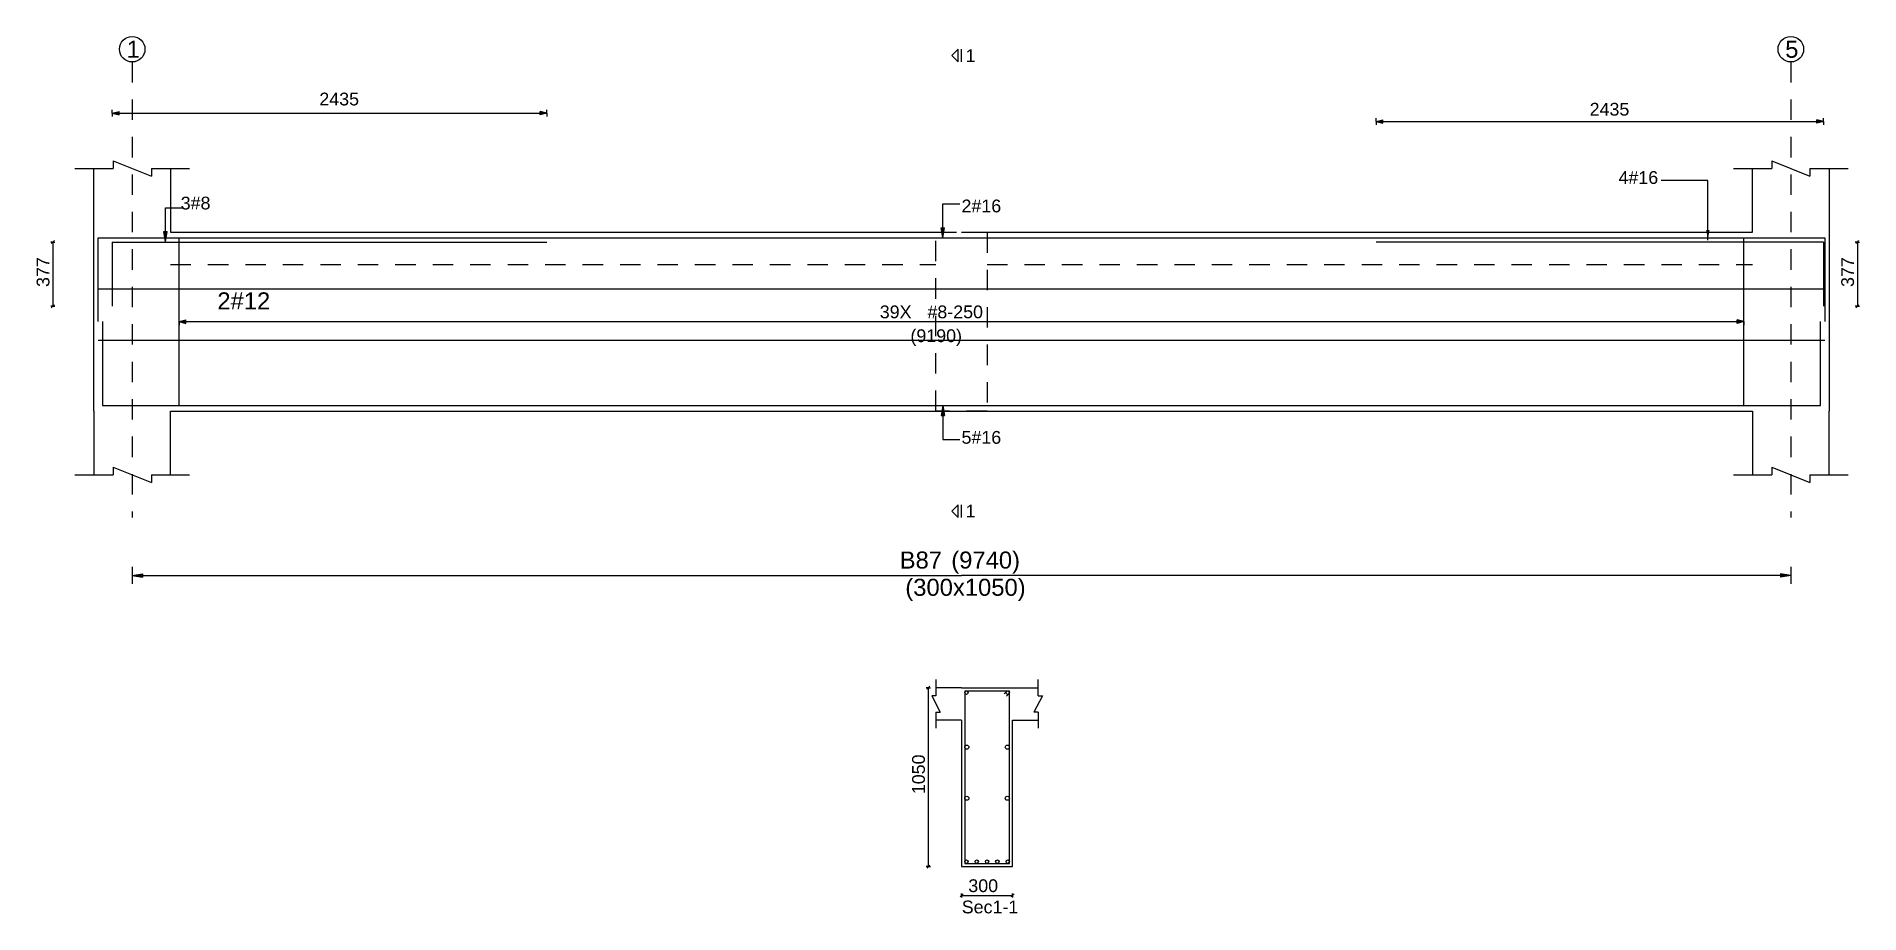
# Model space of a CAD drawing. Extents: x 0 to 98, y 3 to 248.
# Drawn here: x 39.62 to 50.32, y 95.08 to 100.23 of the extents above; entities that cross this region are included whole.
import ezdxf

# ---------------------------------------------------------------- set-up
doc = ezdxf.new("R2010")
doc.units = 0
doc.linetypes.add('ACAD_ISO02W100', pattern=[15, 12, -3])
for name, color, linetype in [('Axisline', 1, 'CONTINUOUS'), ('Axisline_Name', 2, 'CONTINUOUS'), ('Beam_bottombarlabeling', 2, 'CONTINUOUS'), ('Beam_Cross_Label', 4, 'CONTINUOUS'), ('Beam_CrossSection', 2, 'CONTINUOUS'), ('Beam_Dimensions_LS', 3, 'CONTINUOUS'), ('Beam_NameLS', 6, 'CONTINUOUS'), ('Beam_topbarsLabeling', 2, 'CONTINUOUS'), ('dim_all', 7, 'CONTINUOUS'), ('Extra_Topsteel_Labeling', 2, 'CONTINUOUS'), ('Extrabars', 7, 'CONTINUOUS'), ('Longsection', 2, 'CONTINUOUS'), ('main_botbars', 4, 'CONTINUOUS'), ('main_topbars', 4, 'CONTINUOUS'), ('SecondaryBeam', 2, 'CONTINUOUS'), ('SectionLine', 4, 'CONTINUOUS'), ('Sidefacebar', 140, 'CONTINUOUS'), ('Slabline', 253, 'CONTINUOUS'), ('span_dim', 7, 'CONTINUOUS'), ('spanline', 7, 'CONTINUOUS'), ('Stirrup_bar', 1, 'CONTINUOUS'), ('Stirrup_Dia_Spacing', 2, 'CONTINUOUS'), ('Stirrup_Length', 7, 'CONTINUOUS'), ('Stirrup_Numbers', 2, 'CONTINUOUS')]:
    doc.layers.add(name, color=color, linetype=linetype)
doc.styles.add('STRUDS_Arial', font='ARIAL.TTF', dxfattribs={"height": 0.04})

msp = doc.modelspace()

# ---------------------------------------------------------------- texts
at = {"layer": 'Axisline_Name', "style": 'STRUDS_Arial'}
for s, p in [('1', (40.147, 100.105)), ('5', (49.887, 100.105))]:
    msp.add_text(s, height=0.1, dxfattribs=at).set_placement(p)
at = {"layer": 'Beam_bottombarlabeling', "style": 'STRUDS_Arial'}
msp.add_text('5#16', height=0.075, dxfattribs=at).set_placement((45.05, 97.838))
at = {"layer": 'Beam_Cross_Label', "style": 'STRUDS_Arial'}
msp.add_text('Sec1-1', height=0.075, dxfattribs=at).set_placement((45.0515, 95.08))
at = {"layer": 'Beam_Dimensions_LS', "style": 'STRUDS_Arial'}
msp.add_text('(300x1050)', height=0.1, dxfattribs=at).set_placement((44.72, 96.945))
at = {"layer": 'Beam_NameLS', "style": 'STRUDS_Arial'}
msp.add_text('B87', height=0.1, dxfattribs=at).set_placement((44.687, 97.105))
at = {"layer": 'Beam_topbarsLabeling', "style": 'STRUDS_Arial'}
msp.add_text('2#16', height=0.075, dxfattribs=at).set_placement((45.05, 99.197))
at = {"layer": 'dim_all', "style": 'STRUDS_Arial'}
for s, p in [('2435', (41.279, 99.825)), ('2435', (48.7385, 99.765)), ('300', (45.09, 95.205))]:
    msp.add_text(s, height=0.075, dxfattribs=at).set_placement(p)
for s, p in [('377', (39.694, 98.7588)), ('377', (39.694, 98.7588)), ('377', (50.291, 98.7588)), ('1050', (44.835, 95.78))]:
    msp.add_text(s, height=0.075, rotation=90, dxfattribs=at).set_placement(p)
at = {"layer": 'Extra_Topsteel_Labeling', "style": 'STRUDS_Arial'}
for s, p in [('4#16', (48.908, 99.364)), ('3#8', (40.465, 99.214))]:
    msp.add_text(s, height=0.075, dxfattribs=at).set_placement(p)
at = {"layer": 'SectionLine', "style": 'STRUDS_Arial'}
for p in [(45.074, 100.08), (45.074, 97.405)]:
    msp.add_text('1', height=0.075, dxfattribs=at).set_placement(p)
at = {"layer": 'Sidefacebar', "style": 'STRUDS_Arial'}
msp.add_text('2#12', height=0.1, dxfattribs=at).set_placement((40.68, 98.627))
at = {"layer": 'span_dim', "style": 'STRUDS_Arial'}
msp.add_text(' (9740) ', height=0.1, dxfattribs=at).set_placement((44.951, 97.105))
at = {"layer": 'Stirrup_Dia_Spacing', "style": 'STRUDS_Arial'}
msp.add_text('#8-250', height=0.075, dxfattribs=at).set_placement((44.85, 98.575))
at = {"layer": 'Stirrup_Length', "style": 'STRUDS_Arial'}
msp.add_text('(9190)', height=0.075, dxfattribs=at).set_placement((44.75, 98.435))
at = {"layer": 'Stirrup_Numbers', "style": 'STRUDS_Arial'}
msp.add_text('39X', height=0.075, dxfattribs=at).set_placement((44.57, 98.575))

# ---------------------------------------------------------------- linework, layer by layer
at = {"layer": 'Axisline', "linetype": 'ACAD_ISO02W100', "ltscale": 0.01}
for p, q in [((40.18, 100.08), (40.18, 97.405)), ((49.92, 100.08), (49.92, 97.405))]:
    msp.add_line(p, q, dxfattribs=at)
at = {"layer": 'Axisline'}
for centre in [(40.18, 100.155), (49.92, 100.155)]:
    msp.add_circle(centre, 0.075, dxfattribs=at)
at = {"layer": 'Beam_bottombarlabeling'}
for p, q in [((44.94, 98.063), (44.93, 98.003)), ((44.93, 98.003), (44.95, 98.003)), ((44.94, 98.063), (44.94, 97.863)), ((44.94, 98.063), (44.95, 98.003)), ((44.94, 97.863), (45.04, 97.863))]:
    msp.add_line(p, q, dxfattribs=at)
msp.add_solid([(44.94, 98.063), (44.93, 98.003), (44.94, 98.063), (44.95, 98.003)], dxfattribs=at)
at = {"layer": 'Beam_CrossSection'}
for p, q in [((44.9, 96.3575), (44.875, 96.3575)), ((44.875, 96.3575), (44.925, 96.2625)), ((44.9, 96.4525), (44.9, 96.3575)), ((45.05, 96.405), (44.9, 96.405)), ((45.05, 96.405), (45.35, 96.405)), ((45.05, 96.405), (45.05, 96.405)), ((45.35, 96.405), (45.35, 96.405)), ((45.35, 96.405), (45.5, 96.405)), ((45.525, 96.3575), (45.475, 96.2625)), ((45.5, 96.3575), (45.5, 96.4525)), ((45.5, 96.3575), (45.525, 96.3575)), ((44.9, 96.2625), (44.9, 96.1675)), ((44.9, 96.2625), (44.925, 96.2625)), ((45.5, 96.2625), (45.475, 96.2625)), ((45.5, 96.2625), (45.5, 96.1675)), ((45.05, 96.215), (44.9, 96.215)), ((45.05, 96.215), (45.05, 95.355)), ((45.35, 95.355), (45.35, 96.215)), ((45.35, 96.215), (45.5, 96.215)), ((45.05, 95.355), (45.35, 95.355))]:
    msp.add_line(p, q, dxfattribs=at)
at = {"layer": 'Beam_topbarsLabeling'}
for p, q in [((44.94, 99.047), (44.94, 99.247)), ((44.94, 99.247), (45.04, 99.247)), ((44.94, 99.047), (44.93, 99.107)), ((44.93, 99.107), (44.95, 99.107)), ((44.94, 99.047), (44.95, 99.107)), ((44.94, 99.107), (44.945, 99.107))]:
    msp.add_line(p, q, dxfattribs=at)
msp.add_solid([(44.94, 99.047), (44.93, 99.107), (44.94, 99.047), (44.95, 99.107)], dxfattribs=at)
at = {"layer": 'dim_all'}
for p, q in [((40.063, 99.78), (40.063, 99.8)), ((40.063, 99.78), (40.063, 99.7925)), ((40.063, 99.78), (40.063, 99.7925)), ((40.063, 99.78), (40.103, 99.79)), ((40.063, 99.78), (40.063, 99.76)), ((40.063, 99.78), (40.103, 99.77)), ((40.063, 99.78), (40.063, 99.7675)), ((40.063, 99.78), (40.063, 99.7675)), ((40.063, 99.78), (42.615, 99.78)), ((40.103, 99.77), (40.103, 99.79)), ((42.615, 99.78), (42.575, 99.79)), ((42.575, 99.77), (42.575, 99.79)), ((42.615, 99.78), (42.575, 99.77)), ((42.615, 99.78), (42.615, 99.8)), ((42.615, 99.78), (42.615, 99.7925)), ((42.615, 99.78), (42.615, 99.7925)), ((42.615, 99.78), (42.615, 99.76)), ((42.615, 99.78), (42.615, 99.7675)), ((42.615, 99.78), (42.615, 99.7675)), ((47.485, 99.73), (47.485, 99.75)), ((47.485, 99.73), (47.485, 99.7425)), ((47.485, 99.73), (47.485, 99.7425)), ((47.485, 99.73), (47.525, 99.74)), ((47.485, 99.73), (47.485, 99.71)), ((47.485, 99.73), (47.525, 99.72)), ((47.485, 99.73), (47.485, 99.7175)), ((47.485, 99.73), (47.485, 99.7175)), ((47.485, 99.73), (50.112, 99.73)), ((47.525, 99.72), (47.525, 99.74)), ((50.112, 99.73), (50.072, 99.74)), ((50.072, 99.72), (50.072, 99.74)), ((50.112, 99.73), (50.072, 99.72)), ((50.112, 99.73), (50.112, 99.75)), ((50.112, 99.73), (50.112, 99.7425)), ((50.112, 99.73), (50.112, 99.7425)), ((50.112, 99.73), (50.112, 99.71)), ((50.112, 99.73), (50.112, 99.7175)), ((50.112, 99.73), (50.112, 99.7175)), ((39.714, 99.0225), (39.7229, 99.0313)), ((39.714, 99.0225), (39.7229, 99.0313)), ((50.311, 99.0225), (50.3199, 99.0313)), ((39.714, 99.0225), (39.7015, 99.0225)), ((39.714, 99.0225), (39.7015, 99.0225)), ((39.714, 99.0225), (39.7052, 99.0137)), ((39.714, 99.0225), (39.7052, 99.0137)), ((39.714, 99.0225), (39.7265, 99.0225)), ((39.714, 99.0225), (39.714, 98.6451)), ((39.714, 99.0225), (39.7265, 99.0225)), ((39.714, 99.0225), (39.714, 98.6451)), ((50.311, 99.0225), (50.2985, 99.0225)), ((50.311, 99.0225), (50.3022, 99.0137)), ((50.311, 99.0225), (50.3235, 99.0225)), ((50.311, 99.0225), (50.311, 98.6451)), ((39.714, 98.6451), (39.7015, 98.6451)), ((39.714, 98.6451), (39.7015, 98.6451)), ((39.714, 98.6451), (39.7052, 98.6363)), ((39.714, 98.6451), (39.7052, 98.6363)), ((39.714, 98.6451), (39.7229, 98.6539)), ((39.714, 98.6451), (39.7229, 98.6539)), ((39.714, 98.6451), (39.7265, 98.6451)), ((39.714, 98.6451), (39.7265, 98.6451)), ((50.311, 98.6451), (50.2985, 98.6451)), ((50.311, 98.6451), (50.3022, 98.6363)), ((50.311, 98.6451), (50.3199, 98.6539)), ((50.311, 98.6451), (50.3235, 98.6451)), ((44.855, 96.405), (44.8425, 96.405)), ((44.855, 96.405), (44.8462, 96.3962)), ((44.855, 96.405), (44.8639, 96.4138)), ((44.855, 96.405), (44.8675, 96.405)), ((44.855, 96.405), (44.855, 95.355)), ((44.855, 95.355), (44.8425, 95.355)), ((44.855, 95.355), (44.8462, 95.3462)), ((44.855, 95.355), (44.8639, 95.3638)), ((44.855, 95.355), (44.8675, 95.355)), ((45.05, 95.185), (45.0412, 95.1762)), ((45.05, 95.185), (45.05, 95.1975)), ((45.05, 95.185), (45.0589, 95.1938)), ((45.05, 95.185), (45.05, 95.1725)), ((45.05, 95.185), (45.35, 95.185)), ((45.35, 95.185), (45.3412, 95.1762)), ((45.35, 95.185), (45.35, 95.1975)), ((45.35, 95.185), (45.3589, 95.1938)), ((45.35, 95.185), (45.35, 95.1725))]:
    msp.add_line(p, q, dxfattribs=at)
for points in [[(40.063, 99.78), (40.103, 99.79), (40.063, 99.78), (40.103, 99.77)], [(42.615, 99.78), (42.575, 99.79), (42.615, 99.78), (42.575, 99.77)], [(47.485, 99.73), (47.525, 99.74), (47.485, 99.73), (47.525, 99.72)], [(50.112, 99.73), (50.072, 99.74), (50.112, 99.73), (50.072, 99.72)]]:
    msp.add_solid(points, dxfattribs=at)
at = {"layer": 'Extra_Topsteel_Labeling'}
for p, q in [((49.433, 99.384), (49.158, 99.384)), ((49.433, 99.034), (49.433, 99.384)), ((40.375, 99.024), (40.375, 99.224)), ((40.375, 99.224), (40.475, 99.224)), ((40.375, 99.024), (40.365, 99.084)), ((40.365, 99.084), (40.385, 99.084)), ((40.375, 99.024), (40.385, 99.084)), ((40.375, 99.084), (40.38, 99.084))]:
    msp.add_line(p, q, dxfattribs=at)
for points in [[(40.375, 99.024), (40.365, 99.084), (40.375, 99.024), (40.385, 99.084)], [(49.433, 99.034), (49.423, 99.094), (49.433, 99.034), (49.443, 99.094)]]:
    msp.add_solid(points, dxfattribs=at)
at = {"layer": 'Extrabars'}
for p, q in [((40.063, 99.0225), (40.063, 98.6451)), ((40.063, 99.0225), (42.615, 99.0225)), ((50.112, 99.0225), (47.485, 99.0225)), ((50.112, 99.0225), (50.112, 98.6451))]:
    msp.add_line(p, q, dxfattribs=at)
at = {"layer": 'Longsection'}
for p, q in [((40.0675, 99.5), (40.0675, 99.455)), ((40.0675, 99.5), (40.2925, 99.41)), ((49.8075, 99.5), (49.8075, 99.455)), ((49.8075, 99.5), (50.0325, 99.41)), ((39.8425, 99.455), (39.955, 99.455)), ((39.8425, 99.455), (40.0675, 99.455)), ((39.955, 99.08), (39.955, 99.455)), ((40.2925, 99.455), (40.2925, 99.41)), ((40.2925, 99.455), (40.5175, 99.455)), ((40.405, 99.455), (40.405, 99.08)), ((49.5825, 99.455), (49.695, 99.455)), ((49.5825, 99.455), (49.8075, 99.455)), ((49.695, 99.08), (49.695, 99.455)), ((50.0325, 99.455), (50.0325, 99.41)), ((50.0325, 99.455), (50.2575, 99.455)), ((50.145, 99.455), (50.145, 99.08)), ((39.955, 98.03), (39.955, 99.08)), ((40.18, 99.08), (40.18, 99.08)), ((40.405, 99.08), (44.9, 99.08)), ((45.05, 99.08), (49.695, 99.08)), ((50.145, 99.08), (50.145, 98.03)), ((39.955, 98.03), (39.955, 97.655)), ((40.405, 97.655), (40.405, 98.03)), ((40.405, 98.03), (44.9, 98.03)), ((44.9, 98.03), (49.695, 98.03)), ((49.695, 98.03), (49.695, 97.655)), ((50.145, 97.655), (50.145, 98.03)), ((39.8425, 97.655), (39.955, 97.655)), ((39.8425, 97.655), (40.0675, 97.655)), ((40.0675, 97.7), (40.0675, 97.655)), ((40.0675, 97.7), (40.2925, 97.61)), ((40.2925, 97.655), (40.2925, 97.61)), ((40.2925, 97.655), (40.5175, 97.655)), ((49.5825, 97.655), (49.695, 97.655)), ((49.5825, 97.655), (49.8075, 97.655)), ((49.8075, 97.7), (49.8075, 97.655)), ((49.8075, 97.7), (50.0325, 97.61)), ((50.0325, 97.655), (50.0325, 97.61)), ((50.0325, 97.655), (50.2575, 97.655))]:
    msp.add_line(p, q, dxfattribs=at)
at = {"layer": 'main_botbars'}
for p, q in [((39.98, 98.555), (39.98, 99.047)), ((39.98, 99.047), (50.12, 99.047)), ((50.12, 99.047), (50.12, 98.555)), ((40.005, 98.555), (40.005, 98.063)), ((50.095, 98.063), (50.095, 98.555)), ((40.005, 98.063), (50.095, 98.063))]:
    msp.add_line(p, q, dxfattribs=at)
for centre in [(45.0788, 95.3838), (45.1394, 95.3838), (45.2, 95.3838), (45.2606, 95.3838), (45.3213, 95.3838)]:
    msp.add_circle(centre, 0.01, dxfattribs=at)
at = {"layer": 'main_topbars'}
for centre in [(45.0788, 96.3763), (45.3213, 96.3763)]:
    msp.add_circle(centre, 0.01, dxfattribs=at)
at = {"layer": 'SecondaryBeam', "linetype": 'ACAD_ISO02W100', "ltscale": 0.01}
for p, q in [((44.9, 99.08), (45.2, 99.08)), ((44.9, 98.03), (44.9, 99.08)), ((45.2, 99.08), (45.2, 98.03)), ((45.2, 98.03), (44.9, 98.03))]:
    msp.add_line(p, q, dxfattribs=at)
at = {"layer": 'SectionLine'}
for p, q in [((45.03, 100.155), (44.9925, 100.118)), ((45.03, 100.08), (44.9925, 100.118)), ((45.03, 100.08), (45.03, 100.155)), ((45.05, 100.08), (45.05, 100.155)), ((45.03, 97.48), (44.9925, 97.4425)), ((45.03, 97.405), (44.9925, 97.4425)), ((45.03, 97.405), (45.03, 97.48)), ((45.05, 97.405), (45.05, 97.48))]:
    msp.add_line(p, q, dxfattribs=at)
at = {"layer": 'Sidefacebar'}
for p, q in [((39.98, 98.747), (50.12, 98.747)), ((39.98, 98.447), (50.12, 98.447))]:
    msp.add_line(p, q, dxfattribs=at)
for centre in [(45.081, 96.056), (45.319, 96.056), (45.081, 95.756), (45.319, 95.756)]:
    msp.add_circle(centre, 0.012, dxfattribs=at)
at = {"layer": 'Slabline', "linetype": 'ACAD_ISO02W100', "ltscale": 0.01}
for p, q in [((40.405, 98.89), (44.9, 98.89)), ((45.2, 98.89), (49.695, 98.89))]:
    msp.add_line(p, q, dxfattribs=at)
at = {"layer": 'spanline'}
for p, q in [((40.18, 97.115), (40.18, 97.015)), ((49.92, 97.115), (49.92, 97.015)), ((40.18, 97.065), (40.24, 97.075)), ((40.18, 97.065), (45.05, 97.065)), ((40.18, 97.065), (40.24, 97.055)), ((40.24, 97.075), (40.24, 97.055)), ((49.92, 97.065), (45.05, 97.065)), ((49.92, 97.065), (49.86, 97.075)), ((49.86, 97.075), (49.86, 97.055)), ((49.92, 97.065), (49.86, 97.055))]:
    msp.add_line(p, q, dxfattribs=at)
for points in [[(40.18, 97.065), (40.24, 97.075), (40.18, 97.065), (40.24, 97.055)], [(49.92, 97.065), (49.86, 97.075), (49.92, 97.065), (49.86, 97.055)]]:
    msp.add_solid(points, dxfattribs=at)
at = {"layer": 'Stirrup_bar'}
for p, q in [((40.455, 98.063), (40.455, 99.047)), ((49.645, 98.063), (49.645, 99.047)), ((45.0688, 96.3863), (45.0688, 95.3738)), ((45.0688, 96.3863), (45.3313, 96.3863)), ((45.3142, 96.3833), (45.3, 96.3692)), ((45.3283, 96.3692), (45.3142, 96.355)), ((45.3313, 95.3738), (45.3313, 96.3863)), ((45.0688, 95.3738), (45.3313, 95.3738))]:
    msp.add_line(p, q, dxfattribs=at)
at = {"layer": 'Stirrup_Length'}
for p, q in [((40.455, 98.555), (40.455, 98.575)), ((40.455, 98.555), (40.495, 98.565)), ((40.455, 98.555), (49.645, 98.555)), ((40.455, 98.555), (40.455, 98.535)), ((40.455, 98.555), (40.495, 98.545)), ((40.495, 98.545), (40.495, 98.565)), ((49.645, 98.555), (49.605, 98.565)), ((49.605, 98.545), (49.605, 98.565)), ((49.645, 98.555), (49.605, 98.545)), ((49.645, 98.555), (49.645, 98.575)), ((49.645, 98.555), (49.645, 98.535))]:
    msp.add_line(p, q, dxfattribs=at)
for points in [[(40.455, 98.555), (40.495, 98.565), (40.455, 98.555), (40.495, 98.545)], [(49.645, 98.555), (49.605, 98.565), (49.645, 98.555), (49.605, 98.545)]]:
    msp.add_solid(points, dxfattribs=at)

msp.set_redraw_order([(e.dxf.handle, doc.entitydb.next_handle()) for e in msp.query("TEXT MTEXT ATTDEF DIMENSION ARC_DIMENSION")])  # texts and dimensions are drawn at this point

doc.saveas('drawing.dxf')
